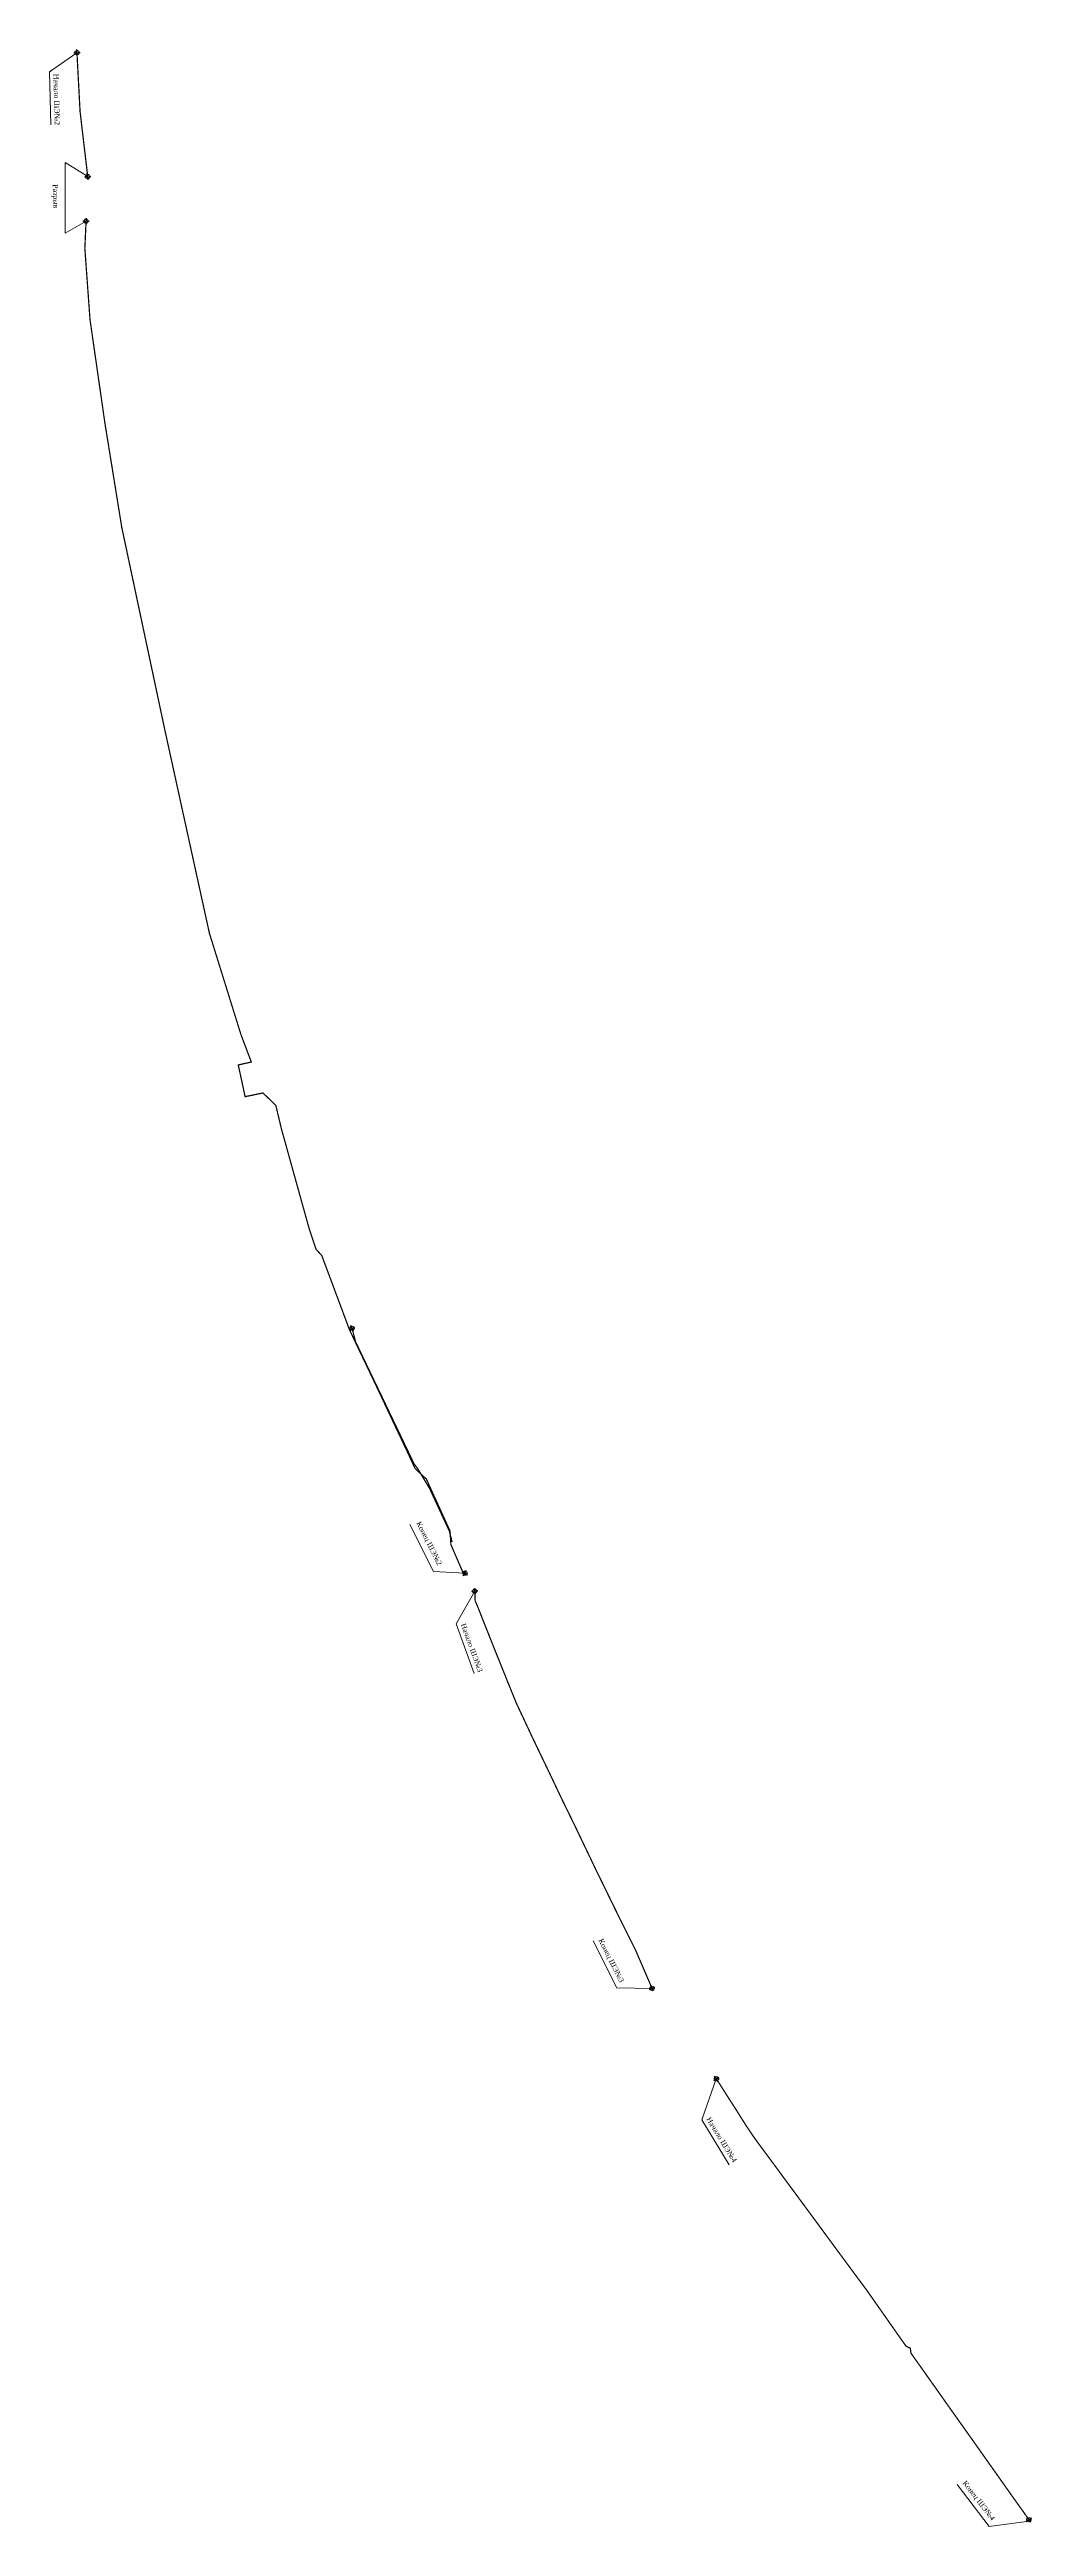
# Model space of a CAD drawing. Extents: x 8820 to 14401, y 7374 to 14078.
# Drawn here: x 9001 to 9473, y 12401 to 13595 of the extents above; entities that cross this region are included whole.
import ezdxf

# ---------------------------------------------------------------- set-up
doc = ezdxf.new("R2010")
doc.units = 0
doc.layers.add('!!!Экраны', color=255, linetype='Continuous')
doc.styles.get("Standard").update_dxf_attribs({"font": 'arial.ttf'})
doc.linetypes.add('20150928_План_АД_VKS ИСКП испр$0$ограждение2', pattern='A,0.25,-0.1,[132,ltypeshp.shx,S=0.1,R=0,X=-0.1,Y=0],-0.1,1', length=1.45)

msp = doc.modelspace()

# ---------------------------------------------------------------- linework, layer by layer
at = {"layer": '!!!Экраны', "color": 11, "lineweight": 30, "true_color": 0xf27172}
for p, q in [((9012.2, 13592.9), (9015.2, 13593.1)), ((9013.8, 13591.5), (9013.6, 13594.5)), ((9017.4, 13533.1), (9020.4, 13533.4)), ((9019.1, 13531.8), (9018.7, 13534.8)), ((9019.6, 13511.7), (9016.6, 13511.8)), ((9018.1, 13513.3), (9018, 13510.3)), ((9144.8, 12977.7), (9147.6, 12978.8)), ((9146.7, 12976.9), (9145.6, 12979.7)), ((9201.8, 12859.4), (9199.3, 12861.1)), ((9199.7, 12859), (9201.4, 12861.5)), ((9206.8, 12851.7), (9203.8, 12851.5)), ((9205.2, 12853.1), (9205.4, 12850.1)), ((9289.4, 12659.6), (9292.1, 12660.8)), ((9291.3, 12658.8), (9290.1, 12661.6)), ((9320.4, 12615.8), (9322.9, 12617.4)), ((9322.5, 12615.4), (9320.8, 12617.9)), ((9471, 12403.3), (9473.4, 12405.1)), ((9473.1, 12403), (9471.3, 12405.4))]:
    msp.add_line(p, q, dxfattribs=at)
at = {"layer": '!!!Экраны', "color": 11, "linetype": '20150928_План_АД_VKS ИСКП испр$0$ограждение2', "true_color": 0xf27172, "const_width": 0.6, "flags": 128}
for points in [[(9018.9, 13533.3), (9015.2, 13564.7), (9013.7, 13593)], [(9177.9, 12910.5), (9176.1, 12912.9), (9147.9, 12971.8), (9146.2, 12978.3)], [(9194.4, 12875.3), (9193, 12880.7), (9183.6, 12901), (9177.9, 12910.5)]]:
    msp.add_lwpolyline(points, dxfattribs=at)
at = {"layer": '!!!Экраны', "color": 11, "lineweight": 30, "true_color": 0xf27172}
for centre in [(9013.7, 13593), (9018.9, 13533.3), (9018.1, 13511.8), (9146.2, 12978.3), (9200.6, 12860.3), (9205.3, 12851.6), (9290.7, 12660.2), (9321.7, 12616.6), (9472.2, 12404.2)]:
    msp.add_circle(centre, 1, dxfattribs=at)

# ---------------------------------------------------------------- texts
at = {"layer": '!!!Экраны', "color": 11, "true_color": 0xf27172, "char_height": 2.5, "attachment_point": 7, "bg_fill": 2}
for s, insert, width, rotation in [('{\\fTimes New Roman|b0|i0|c204|p18;Начало ШЭ№2}', (9002.3, 13582.8), 26.174, 271.6029), ('\\pi4.43872;{\\fTimes New Roman|b0|i0|c204|p18;Разрыв}', (9001.1, 13534, 160.5), 19.907, 271.6029), ('{\\fTimes New Roman|b0|i0|c204|p18;Начало ШЭ№\\fTimes New Roman|b0|i0|c0|p18;3}', (9198.5, 12835.6), 27.524, 289.7511), ('{\\fTimes New Roman|b0|i0|c204|p18;Конец ШЭ№\\fTimes New Roman|b0|i0|c0|p18;3}', (9264.1, 12683.1), 22.9, 296.7105), ('{\\fTimes New Roman|b0|i0|c204|p18;Начало ШЭ№\\fTimes New Roman|b0|i0|c0|p18;4}', (9316.7, 12597.2), 27.524, 301.3556), ('{\\fTimes New Roman|b0|i0|c204|p18;Конец ШЭ№\\fTimes New Roman|b0|i0|c0|p18;4}', (9439.5, 12421.4), 22.9, 307.4708)]:
    msp.add_mtext(s, dxfattribs=dict(at, insert=insert, width=width, rotation=rotation))

# ---------------------------------------------------------------- next in the draw order: linework, layer by layer
at = {"layer": '!!!Экраны', "color": 11, "lineweight": 9, "true_color": 0xf27172}
for p, q in [((9000.5, 13583.7), (9013.7, 13593)), ((9000.5, 13583.7), (9001.2, 13558.3)), ((9008, 13540), (9008.1, 13506.1, 160.5)), ((9008, 13540), (9018.9, 13533.3)), ((9008.1, 13506.1, 160.5), (9018.1, 13511.8)), ((9196.4, 12835.8), (9205.3, 12851.6)), ((9196.4, 12835.8), (9205, 12811.9)), ((9262.3, 12683.1), (9273.7, 12660.4)), ((9273.7, 12660.4), (9290.7, 12660.2)), ((9314.6, 12596.9), (9321.6, 12616.6)), ((9314.6, 12596.9), (9327.8, 12575.2)), ((9437.7, 12421.1), (9453.1, 12400.9)), ((9453.1, 12400.9), (9471.1, 12403.3))]:
    msp.add_line(p, q, dxfattribs=at)
at = {"layer": '!!!Экраны', "color": 11, "linetype": '20150928_План_АД_VKS ИСКП испр$0$ограждение2', "lineweight": 9, "true_color": 0xf27172, "const_width": 0.6}
for points in [[(9205.3, 12851.6), (9205.5, 12847), (9206.6, 12844.4), (9213.1, 12828), (9219.8, 12811.3), (9225.3, 12797.7), (9233.5, 12780.2), (9240.7, 12765.2), (9247.2, 12751.5), (9253.5, 12738.6), (9263.4, 12717.9), (9275.8, 12692.5), (9282.9, 12678.3), (9290.7, 12660.2)], [(9321.7, 12616.6), (9327.4, 12607.6), (9330.7, 12602.5), (9336.1, 12593.9), (9340.5, 12587.4), (9344.8, 12581.6), (9350.8, 12573.5), (9357.4, 12564.5), (9366.4, 12552.3), (9378.9, 12535.3), (9386.2, 12525.4), (9394.2, 12514.6), (9401.7, 12503.9), (9411.8, 12489.5), (9413.1, 12487.7), (9415.1, 12486.8), (9415.4, 12484.4), (9422.7, 12474.1), (9434, 12458.1), (9446, 12441.2), (9454.9, 12428.6), (9461.6, 12419.1), (9472.2, 12404.2)]]:
    msp.add_lwpolyline(points, dxfattribs=at)

# ---------------------------------------------------------------- next in the draw order: texts
at = {"layer": '!!!Экраны', "color": 11, "true_color": 0xf27172, "insert": (9176.4, 12884.1), "char_height": 2.5, "width": 22.622, "attachment_point": 7, "rotation": 296.7105, "bg_fill": 2}
msp.add_mtext('{\\fTimes New Roman|b0|i0|c204|p18;Конец ШЭ№2}', dxfattribs=at)

# ---------------------------------------------------------------- next in the draw order: linework, layer by layer
at = {"layer": '!!!Экраны', "color": 11, "lineweight": 9, "true_color": 0xf27172}
for p, q in [((9174, 12883.8), (9185.4, 12861.1)), ((9185.4, 12861.1), (9200.6, 12860.3))]:
    msp.add_line(p, q, dxfattribs=at)
at = {"layer": '!!!Экраны', "color": 11, "linetype": '20150928_План_АД_VKS ИСКП испр$0$ограждение2', "lineweight": 9, "true_color": 0xf27172, "const_width": 0.6}
msp.add_lwpolyline([(9018.1, 13511.8), (9017.5, 13498.7), (9020, 13464.3), (9027.2, 13414.3), (9035.3, 13364.2), (9056.1, 13266.3), (9077.6, 13168.2), (9077.8, 13167.7), (9092.7, 13119.8), (9097.7, 13106.6), (9091.4, 13105.2), (9094.7, 13089.9), (9103.3, 13091.7), (9103.3, 13091.7), (9109.5, 13085.7), (9112.1, 13074.7), (9125.6, 13026.1), (9128.9, 13016.3), (9131.6, 13013.4), (9145, 12977.5), (9153.1, 12960.5), (9157.5, 12951.3), (9166.1, 12933), (9173.1, 12918.2), (9176.5, 12910.8), (9182, 12905.6), (9193.4, 12880.6), (9193.8, 12874.1), (9199.5, 12860.9), (9200.6, 12860.3)], dxfattribs=at)

doc.saveas('drawing.dxf')
